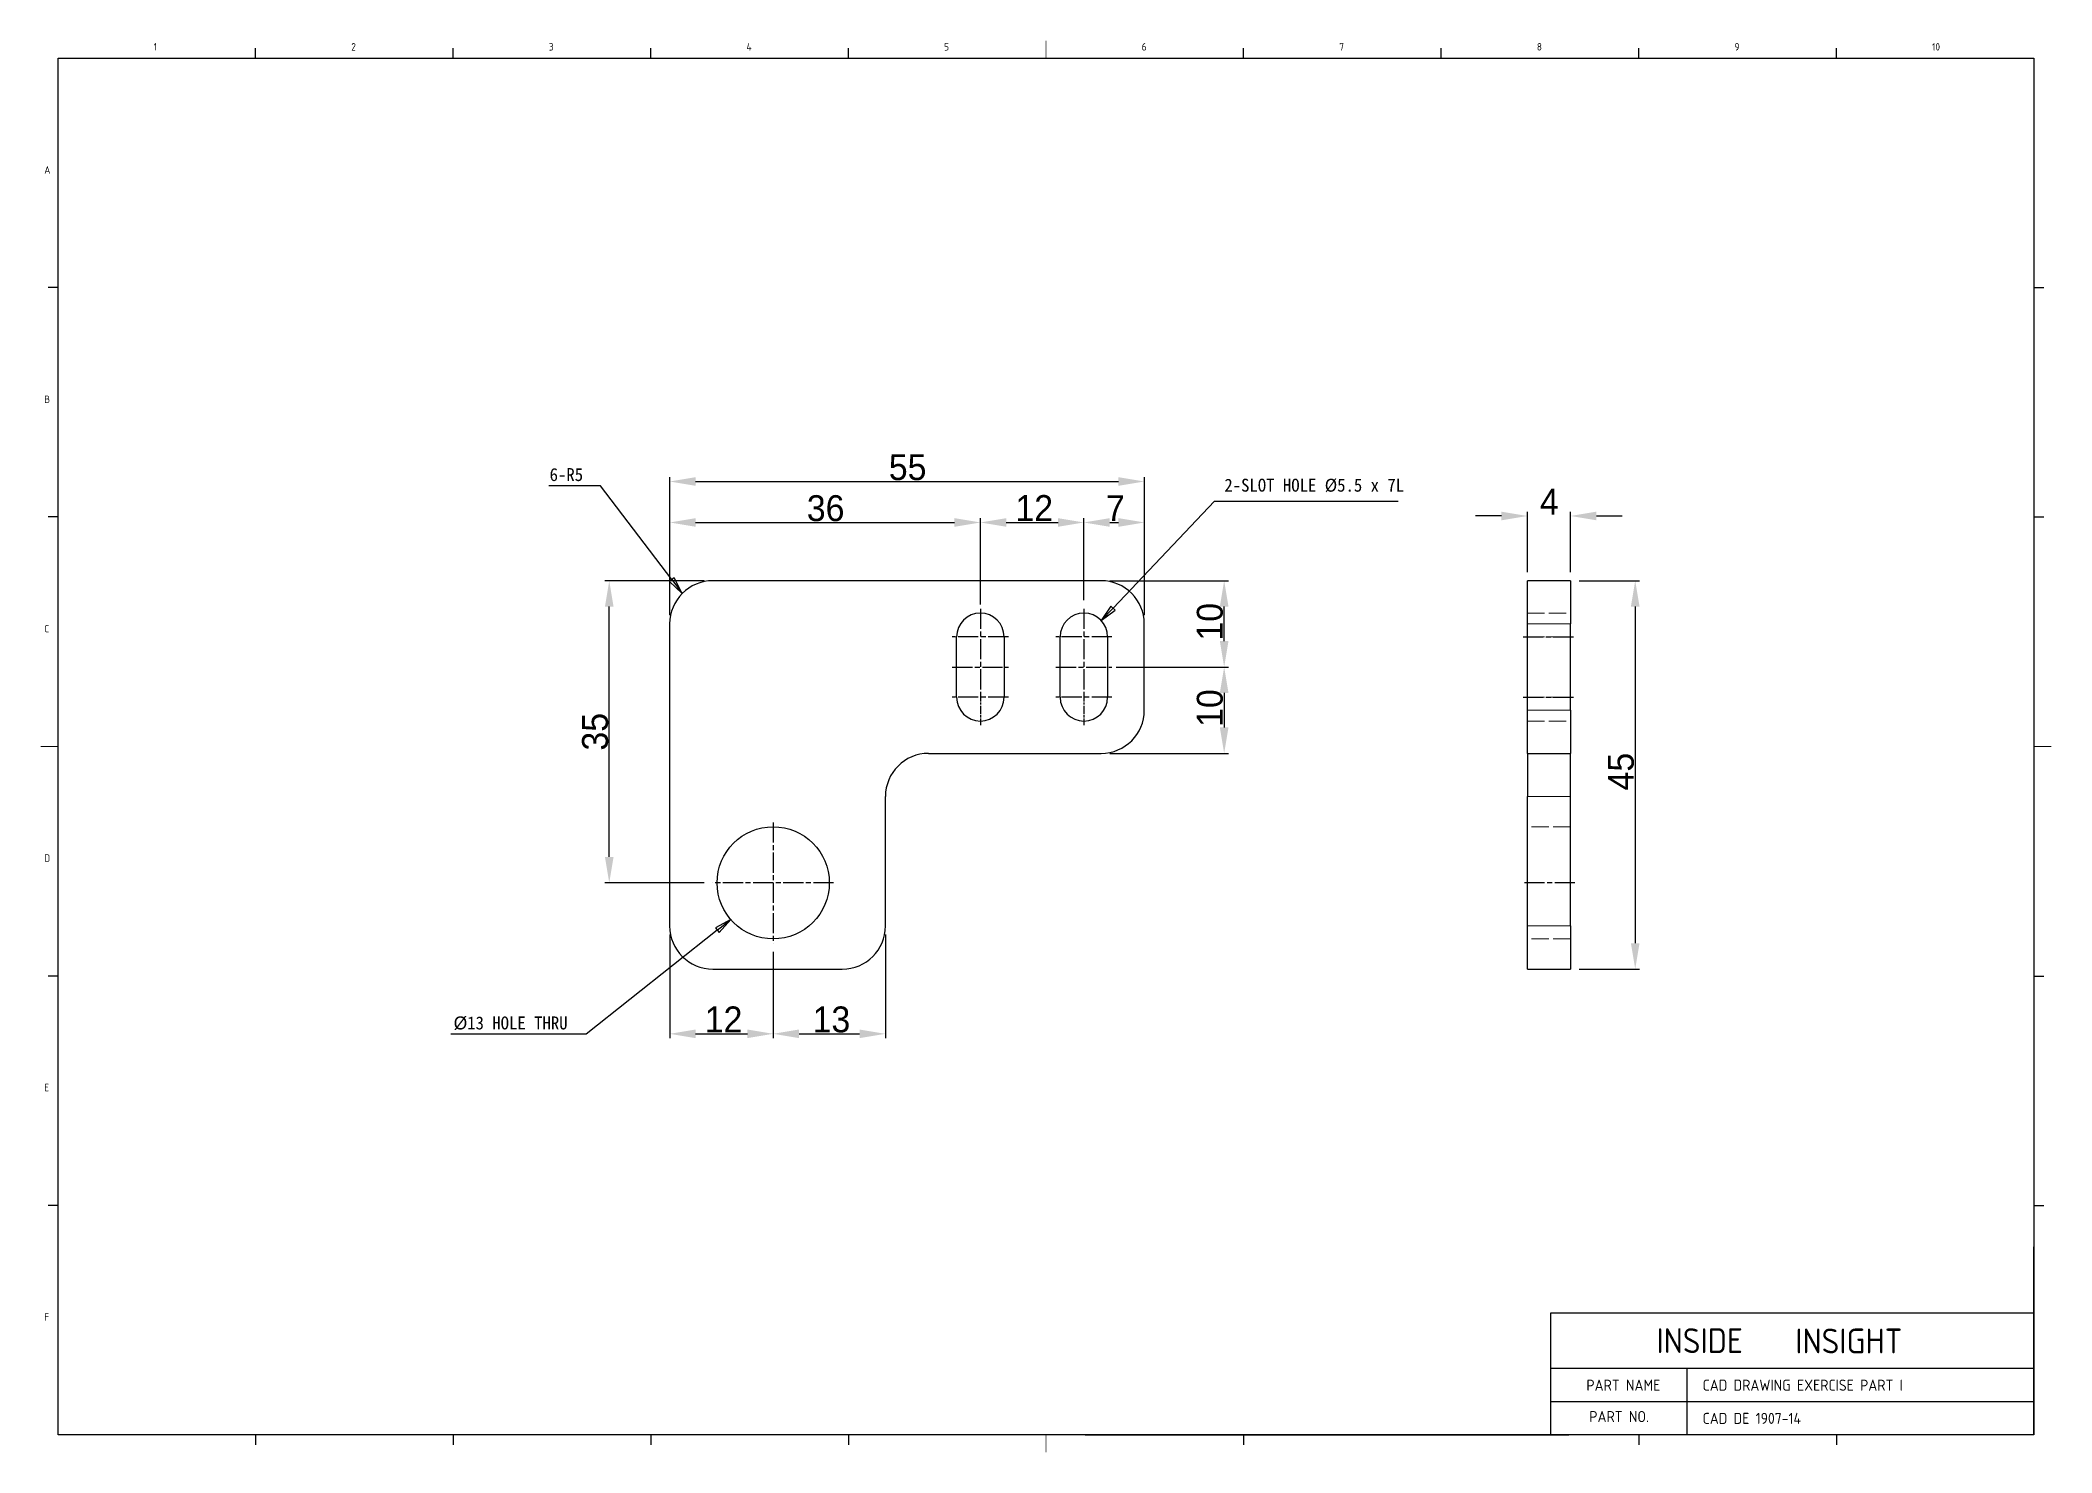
# Model space of a CAD drawing. Header units: inches. Extents: x 328 to 12229, y 132 to 477.
# Drawn here: x 5406.7 to 5639.8, y 136.9 to 300.6 of the extents above; entities that cross this region are included whole.
import ezdxf

# ---------------------------------------------------------------- set-up
doc = ezdxf.new("R2010")
doc.units = ezdxf.units.IN
doc.header["$MEASUREMENT"] = 0
for name, pattern in [('C2', [7.05, 6, -0.4, 0.25, -0.4]), ('CHAIN', [0.3543, 0.2362, -0.0295, 0.0591, -0.0295]), ('D2', [11.2, 8, -0.8, 0.4, -0.8, 0.4, -0.8]), ('DASHED', [0.2068, 0.1655, -0.0413])]:
    doc.linetypes.add(name, pattern=pattern)
doc.layers.add('1', color=1, linetype='C2')
doc.layers.add('3', color=3, linetype='D2')
for name, color, linetype, lineweight in [('2', 6, 'DASHED', 18), ('4', 7, 'Continuous', 9), ('7', 7, 'Continuous', 30), ('DIMENSION', 3, 'Continuous', 25)]:
    doc.layers.add(name, color=color, linetype=linetype, lineweight=lineweight)
doc.styles.add('A', font='GENISO', dxfattribs={"bigfont": 'WHGTXT'})
doc.styles.get("Standard").update_dxf_attribs({"font": 'gulim.ttc'})
doc.styles.add('주 문자 (MNL)_3', font='gulim.ttc')
doc.dimstyles.new('Copy of inside insight-1', dxfattribs={"dimscale": 100, "dimtxt": 3, "dimasz": 3, "dimexe": 0.5, "dimexo": 1, "dimgap": 0.09, "dimtad": 1, "dimdec": 0, "dimzin": 0, "dimdsep": 46, "dimtxsty": 'Standard', "dimcen": 0.09, "dimdle": 1, "dimclrd": 3, "dimclre": 3, "dimclrt": 2, "dimadec": 0, "dimazin": 0, "dimtfac": 1, "dimtdec": 0, "dimtofl": 0, "dimtmove": 0, "dimatfit": 3, "dimfxl": 0, "dimtolj": 1, "dimtzin": 0, "dimarcsym": 0})

msp = doc.modelspace()

# ---------------------------------------------------------------- texts
at = {"linetype": 'Continuous', "style": 'A'}
for s, height, p in [('1', 0.864, (5419.863639, 299.391928)), ('2', 0.864, (5442.759639, 299.391928)), ('3', 0.864, (5465.655639, 299.391928)), ('4', 0.864, (5488.551639, 299.391928)), ('5', 0.864, (5511.447639, 299.391928)), ('6', 0.864, (5534.343639, 299.391928)), ('7', 0.864, (5557.239639, 299.391928)), ('8', 0.864, (5580.135639, 299.391928)), ('9', 0.864, (5603.031639, 299.391928)), ('10', 0.864, (5625.927639, 299.391928)), ('A', 0.864, (5407.191639, 285.135928)), ('B', 0.864, (5407.191639, 258.553528)), ('C', 0.864, (5407.191639, 231.971128)), ('D', 0.864, (5407.191639, 205.388728)), ('E', 0.864, (5407.191639, 178.806328)), ('F', 0.864, (5407.191639, 152.223928)), ('INSIDE', 2.8758557, (5593.994115, 148.467199)), ('INSIGHT', 2.8758557, (5610.080068, 148.430705)), ('PART NAME', 1.28304, (5585.875917, 144.108088)), ('CAD DRAWING EXERCISE PART I', 1.28304, (5599.339917, 144.108088)), ('PART NO.', 1.28304, (5586.215023, 140.472808)), ('CAD DE 1907-14', 1.28304, (5599.339917, 140.258968))]:
    msp.add_text(s, height=height, dxfattribs=at).set_placement(p)
at = {"layer": 'DIMENSION', "char_height": 1.50000006, "style": '주 문자 (MNL)_3'}
for s, insert, width, attachment_point in [('\\f굴림체|b0|i0;6-R5', (5469.616306, 251.00971), 3.97927463, 3), ('\\f굴림체|b0|i0;2-SLOT HOLE Ø5.5 x 7L', (5543.92037, 249.780257), 29.15868408, 1)]:
    msp.add_mtext(s, dxfattribs=dict(at, insert=insert, width=width, attachment_point=attachment_point))
at = {"layer": 'DIMENSION', "insert": (5467.821774, 187.471553), "char_height": 1.50000006, "width": 13.75499602, "attachment_point": 3, "line_spacing_factor": 0.525, "style": '주 문자 (MNL)_3'}
msp.add_mtext('{\\fAIGDT|b0|i0|c1|p0;Ø\\f굴림체|b0|i0|c1|p0;13 HOLE THRU}', dxfattribs=at)

# ---------------------------------------------------------------- blocks, each defined once
blk = doc.blocks.new('*D288')
at = {"layer": 'Defpoints', "color": 0}
for p in [(5479.65, 197.96), (5491.65, 195.96), (5491.65, 185.46)]:
    blk.add_point(p, dxfattribs=at)
at = {"layer": 'DIMENSION', "color": 3, "lineweight": -2}
for p, q in [((5479.65, 196.96), (5479.65, 184.96)), ((5491.65, 194.96), (5491.65, 184.96)), ((5482.65, 185.46), (5488.65, 185.46))]:
    blk.add_line(p, q, dxfattribs=at)
at = {"layer": 'DIMENSION', "color": 3}
for points in [[(5482.65, 185.96), (5482.65, 184.96), (5479.65, 185.46)], [(5488.65, 184.96), (5488.65, 185.96), (5491.65, 185.46)]]:
    blk.add_solid(points, dxfattribs=at)
at = {"layer": 'DIMENSION', "color": 2, "insert": (5483.71, 188.63), "char_height": 3, "attachment_point": 1}
blk.add_mtext('\\A1;12', dxfattribs=at)
blk = doc.blocks.new('*D289')
at = {"layer": 'Defpoints', "color": 0}
for p in [(5515.65, 244.71), (5515.65, 234.21), (5479.65, 232.96)]:
    blk.add_point(p, dxfattribs=at)
at = {"layer": 'DIMENSION', "color": 3, "lineweight": -2}
for p, q in [((5479.65, 233.96), (5479.65, 245.21)), ((5515.65, 235.21), (5515.65, 245.21)), ((5482.65, 244.71), (5512.65, 244.71))]:
    blk.add_line(p, q, dxfattribs=at)
at = {"layer": 'DIMENSION', "color": 3}
for points in [[(5482.65, 245.21), (5482.65, 244.21), (5479.65, 244.71)], [(5512.65, 244.21), (5512.65, 245.21), (5515.65, 244.71)]]:
    blk.add_solid(points, dxfattribs=at)
at = {"layer": 'DIMENSION', "color": 2, "insert": (5495.54, 247.87), "char_height": 3, "attachment_point": 1}
blk.add_mtext('\\A1;36', dxfattribs=at)
blk = doc.blocks.new('*D290')
at = {"layer": 'Defpoints', "color": 0}
for p in [(5527.65, 244.71), (5515.65, 234.71), (5527.65, 234.71)]:
    blk.add_point(p, dxfattribs=at)
at = {"layer": 'DIMENSION', "color": 3, "lineweight": -2}
for p, q in [((5515.65, 235.71), (5515.65, 245.21)), ((5527.65, 235.71), (5527.65, 245.21)), ((5518.65, 244.71), (5524.65, 244.71))]:
    blk.add_line(p, q, dxfattribs=at)
at = {"layer": 'DIMENSION', "color": 3}
for points in [[(5518.65, 245.21), (5518.65, 244.21), (5515.65, 244.71)], [(5524.65, 244.21), (5524.65, 245.21), (5527.65, 244.71)]]:
    blk.add_solid(points, dxfattribs=at)
at = {"layer": 'DIMENSION', "color": 2, "insert": (5519.71, 247.88), "char_height": 3, "attachment_point": 1}
blk.add_mtext('\\A1;12', dxfattribs=at)
blk = doc.blocks.new('*D291')
at = {"layer": 'Defpoints', "color": 0}
for p in [(5534.65, 244.71), (5527.65, 234.71), (5534.65, 232.96)]:
    blk.add_point(p, dxfattribs=at)
at = {"layer": 'DIMENSION', "color": 3, "lineweight": -2}
for p, q in [((5527.65, 235.71), (5527.65, 245.21)), ((5534.65, 233.96), (5534.65, 245.21)), ((5530.65, 244.71), (5531.65, 244.71))]:
    blk.add_line(p, q, dxfattribs=at)
at = {"layer": 'DIMENSION', "color": 3}
for points in [[(5530.65, 245.21), (5530.65, 244.21), (5527.65, 244.71)], [(5531.65, 244.21), (5531.65, 245.21), (5534.65, 244.71)]]:
    blk.add_solid(points, dxfattribs=at)
at = {"layer": 'DIMENSION', "color": 2, "insert": (5530.21, 247.87), "char_height": 3, "attachment_point": 1}
blk.add_mtext('\\A1;7', dxfattribs=at)
blk = doc.blocks.new('*D292')
at = {"layer": 'Defpoints', "color": 0}
for p in [(5529.65, 237.96), (5543.9, 237.96), (5530.4, 227.96)]:
    blk.add_point(p, dxfattribs=at)
at = {"layer": 'DIMENSION', "color": 3, "lineweight": -2}
for p, q in [((5530.65, 237.96), (5544.4, 237.96)), ((5543.9, 230.96), (5543.9, 234.96)), ((5531.4, 227.96), (5544.4, 227.96))]:
    blk.add_line(p, q, dxfattribs=at)
at = {"layer": 'DIMENSION', "color": 3}
for points in [[(5544.4, 234.96), (5543.4, 234.96), (5543.9, 237.96)], [(5543.4, 230.96), (5544.4, 230.96), (5543.9, 227.96)]]:
    blk.add_solid(points, dxfattribs=at)
at = {"layer": 'DIMENSION', "color": 2, "insert": (5540.73, 231.02), "char_height": 3, "attachment_point": 1, "rotation": 90}
blk.add_mtext('\\A1;10', dxfattribs=at)
blk = doc.blocks.new('*D293')
at = {"layer": 'Defpoints', "color": 0}
for p in [(5530.9, 227.96), (5529.65, 217.96), (5543.9, 217.96)]:
    blk.add_point(p, dxfattribs=at)
at = {"layer": 'DIMENSION', "color": 3, "lineweight": -2}
for p, q in [((5531.9, 227.96), (5544.4, 227.96)), ((5543.9, 224.96), (5543.9, 220.96)), ((5530.65, 217.96), (5544.4, 217.96))]:
    blk.add_line(p, q, dxfattribs=at)
at = {"layer": 'DIMENSION', "color": 3}
for points in [[(5544.4, 224.96), (5543.4, 224.96), (5543.9, 227.96)], [(5543.4, 220.96), (5544.4, 220.96), (5543.9, 217.96)]]:
    blk.add_solid(points, dxfattribs=at)
at = {"layer": 'DIMENSION', "color": 2, "insert": (5540.73, 221.02), "char_height": 3, "attachment_point": 1, "rotation": 90}
blk.add_mtext('\\A1;10', dxfattribs=at)
blk = doc.blocks.new('*D295')
at = {"layer": 'Defpoints', "color": 0}
for p in [(5584.03, 237.96), (5584.03, 192.96), (5591.53, 192.96)]:
    blk.add_point(p, dxfattribs=at)
at = {"layer": 'DIMENSION', "color": 3, "lineweight": -2}
for p, q in [((5585.03, 237.96), (5592.03, 237.96)), ((5591.53, 234.96), (5591.53, 195.96)), ((5585.03, 192.96), (5592.03, 192.96))]:
    blk.add_line(p, q, dxfattribs=at)
at = {"layer": 'DIMENSION', "color": 3}
for points in [[(5592.03, 234.96), (5591.03, 234.96), (5591.53, 237.96)], [(5591.03, 195.96), (5592.03, 195.96), (5591.53, 192.96)]]:
    blk.add_solid(points, dxfattribs=at)
at = {"layer": 'DIMENSION', "color": 2, "insert": (5588.36, 213.66), "char_height": 3, "attachment_point": 1, "rotation": 90}
blk.add_mtext('\\A1;45', dxfattribs=at)
blk = doc.blocks.new('*D296')
at = {"layer": 'Defpoints', "color": 0}
for p in [(5579.03, 245.46), (5579.03, 237.96), (5584.03, 237.96)]:
    blk.add_point(p, dxfattribs=at)
at = {"layer": 'DIMENSION', "color": 3, "lineweight": -2}
for p, q in [((5576.03, 245.46), (5573.03, 245.46)), ((5579.03, 238.96), (5579.03, 245.96)), ((5584.03, 238.96), (5584.03, 245.96)), ((5587.03, 245.46), (5590.03, 245.46))]:
    blk.add_line(p, q, dxfattribs=at)
at = {"layer": 'DIMENSION', "color": 3}
for points in [[(5576.03, 244.96), (5576.03, 245.96), (5579.03, 245.46)], [(5587.03, 245.96), (5587.03, 244.96), (5584.03, 245.46)]]:
    blk.add_solid(points, dxfattribs=at)
at = {"layer": 'DIMENSION', "color": 2, "insert": (5580.48, 248.62), "char_height": 3, "attachment_point": 1}
blk.add_mtext('\\A1;4', dxfattribs=at)
blk = doc.blocks.new('*D297')
at = {"layer": 'Defpoints', "color": 0}
for p in [(5491.65, 195.96), (5504.65, 197.96), (5504.65, 185.46)]:
    blk.add_point(p, dxfattribs=at)
at = {"layer": 'DIMENSION', "color": 3, "lineweight": -2}
for p, q in [((5504.65, 196.96), (5504.65, 184.96)), ((5491.65, 194.96), (5491.65, 184.96)), ((5494.65, 185.46), (5501.65, 185.46))]:
    blk.add_line(p, q, dxfattribs=at)
at = {"layer": 'DIMENSION', "color": 3}
for points in [[(5494.65, 185.96), (5494.65, 184.96), (5491.65, 185.46)], [(5501.65, 184.96), (5501.65, 185.96), (5504.65, 185.46)]]:
    blk.add_solid(points, dxfattribs=at)
at = {"layer": 'DIMENSION', "color": 2, "insert": (5496.21, 188.63), "char_height": 3, "attachment_point": 1}
blk.add_mtext('\\A1;13', dxfattribs=at)
blk = doc.blocks.new('*D298')
at = {"layer": 'Defpoints', "color": 0}
for p in [(5534.65, 249.46), (5479.65, 232.96), (5534.65, 232.96)]:
    blk.add_point(p, dxfattribs=at)
at = {"layer": 'DIMENSION', "color": 3, "lineweight": -2}
for p, q in [((5479.65, 233.96), (5479.65, 249.96)), ((5482.65, 249.46), (5531.65, 249.46)), ((5534.65, 233.96), (5534.65, 249.96))]:
    blk.add_line(p, q, dxfattribs=at)
at = {"layer": 'DIMENSION', "color": 3}
for points in [[(5482.65, 249.96), (5482.65, 248.96), (5479.65, 249.46)], [(5531.65, 248.96), (5531.65, 249.96), (5534.65, 249.46)]]:
    blk.add_solid(points, dxfattribs=at)
at = {"layer": 'DIMENSION', "color": 2, "insert": (5505.04, 252.62), "char_height": 3, "attachment_point": 1}
blk.add_mtext('\\A1;55', dxfattribs=at)
blk = doc.blocks.new('Filled-1')
at = {"color": 0}
for p, q in [((0, 0), (-1, 0.17)), ((-1, 0.17), (-1, -0.17)), ((-1, 0), (0, 0)), ((-1, -0.17), (0, 0))]:
    blk.add_line(p, q, dxfattribs=at)
at = {"color": 0, "flags": 128}
blk.add_lwpolyline([(-1, -0.17), (0, 0), (-1, 0.17), (-1, -0.17)], dxfattribs=at)
at = {"color": 0}
blk.add_solid([(-1, -0.17), (0, 0), (-1, 0.17), (-1, -0.17)], dxfattribs=at)
blk = doc.blocks.new('*D301')
at = {"layer": 'Defpoints', "color": 0}
for p in [(5472.65, 237.96), (5484.65, 237.96), (5484.65, 202.96)]:
    blk.add_point(p, dxfattribs=at)
at = {"layer": 'DIMENSION', "color": 3, "lineweight": -2}
for p, q in [((5483.65, 237.96), (5472.15, 237.96)), ((5472.65, 205.96), (5472.65, 234.96)), ((5483.65, 202.96), (5472.15, 202.96))]:
    blk.add_line(p, q, dxfattribs=at)
at = {"layer": 'DIMENSION', "color": 3}
for points in [[(5473.15, 234.96), (5472.15, 234.96), (5472.65, 237.96)], [(5472.15, 205.96), (5473.15, 205.96), (5472.65, 202.96)]]:
    blk.add_solid(points, dxfattribs=at)
at = {"layer": 'DIMENSION', "color": 2, "insert": (5471.02, 220.46), "char_height": 3, "attachment_point": 5, "rotation": 90}
blk.add_mtext('\\A1;35', dxfattribs=at)

# ---------------------------------------------------------------- dimensions: what is measured, and where the dimension line sits
at = {"layer": 'DIMENSION'}
for base, p1, p2, angle, picture, middle in [((5534.648628, 249.456149), (5479.648628, 232.956149), (5534.648628, 232.956149), 180, '*D298', (5507.148628, 249.456149)), ((5515.648628, 244.706149), (5479.648628, 232.956149), (5515.648628, 234.206149), 180, '*D289', (5497.648628, 244.706149)), ((5527.648628, 244.706149), (5515.648628, 234.706149), (5527.648628, 234.706149), 180, '*D290', (5521.648628, 244.706149)), ((5534.648628, 244.706149), (5527.648628, 234.706149), (5534.648628, 232.956149), 180, '*D291', (5531.148628, 244.706149)), ((5543.898628, 237.956149), (5530.398628, 227.956149), (5529.648628, 237.956149), 90, '*D292', (5543.898628, 232.956149)), ((5591.529696, 192.956149), (5584.029696, 237.956149), (5584.029696, 192.956149), 90, '*D295', (5591.529696, 215.804521)), ((5543.898628, 217.956149), (5530.898628, 227.956149), (5529.648628, 217.956149), 270, '*D293', (5543.898628, 222.956149)), ((5491.648628, 185.462276), (5479.648628, 197.956149), (5491.648628, 195.956149), 180, '*D288', (5485.648628, 185.462276)), ((5504.648628, 185.462276), (5491.648628, 195.956149), (5504.648628, 197.956149), 180, '*D297', (5498.148628, 185.462276))]:
    dim = msp.add_linear_dim(base=base, p1=p1, p2=p2, angle=angle, dimstyle='Copy of inside insight-1', override={"dimscale": 1, "dimsah": 1}, dxfattribs=at)
    dim.commit()
    dim.dimension.update_dxf_attribs({"geometry": picture, "text_midpoint": middle, "dimtype": 160})
dim = msp.add_linear_dim(base=(5579.029696, 245.456149), p1=(5584.029696, 237.956149), p2=(5579.029696, 237.956149), angle=180, text='4', dimstyle='Copy of inside insight-1', override={"dimscale": 1, "dimsah": 1}, dxfattribs=at)
dim.commit()
dim.dimension.update_dxf_attribs({"geometry": '*D296', "text_midpoint": (5581.529696, 245.456149), "dimtype": 160})
dim = msp.add_linear_dim(base=(5472.648628, 237.956149), p1=(5484.648628, 202.956149), p2=(5484.648628, 237.956149), angle=90, dimstyle='Copy of inside insight-1', override={"dimscale": 1, "dimlfac": 1, "dimtxsty": 'Standard', "dimsah": 1, "dimtmove": 1, "dimtolj": 1}, dxfattribs=at)
dim.commit()
dim.dimension.update_dxf_attribs({"geometry": '*D301', "text_midpoint": (5471.021128, 220.456149)})

# ---------------------------------------------------------------- linework, layer by layer
at = {"linetype": 'Continuous'}
for p, q in [((5408.775639, 298.527928), (5637.735639, 298.527928)), ((5408.775639, 138.975928), (5408.775639, 298.527928)), ((5637.735639, 298.527928), (5637.735639, 138.975928)), ((5637.735639, 138.975928), (5408.775639, 138.975928))]:
    msp.add_line(p, q, dxfattribs=at)
at = {"layer": '1', "linetype": 'CHAIN', "ltscale": 9.878633}
for p, q in [((5515.648628, 234.706149), (5515.648628, 224.310922)), ((5527.648628, 234.706149), (5527.648628, 224.773947)), ((5518.898628, 231.456149), (5512.398628, 231.456149)), ((5530.898628, 231.456149), (5524.398628, 231.456149)), ((5578.529696, 231.456149), (5584.529696, 231.456149)), ((5512.398628, 227.956149), (5518.898628, 227.956149)), ((5524.398628, 227.956149), (5530.898628, 227.956149)), ((5518.898628, 224.456149), (5512.398628, 224.456149)), ((5530.898628, 224.456149), (5524.398628, 224.456149)), ((5578.529696, 224.456149), (5584.529696, 224.456149)), ((5491.648628, 209.956149), (5491.648628, 195.956149)), ((5498.648628, 202.956149), (5484.648628, 202.956149)), ((5584.529696, 202.956149), (5578.529696, 202.956149))]:
    msp.add_line(p, q, dxfattribs=at)
at = {"layer": '1', "linetype": 'CHAIN', "ltscale": 4.166978}
for p, q in [((5515.648628, 224.956149), (5515.648628, 221.206149)), ((5527.648628, 224.956149), (5527.648628, 221.206149))]:
    msp.add_line(p, q, dxfattribs=at)
at = {"layer": '2', "ltscale": 12.088975}
for p, q in [((5579.029696, 234.206149), (5584.029696, 234.206149)), ((5579.029696, 231.456149), (5584.029696, 231.456149)), ((5579.029696, 224.456149), (5584.029696, 224.456149)), ((5579.029696, 221.706149), (5584.029696, 221.706149)), ((5584.029696, 209.456149), (5579.029696, 209.456149)), ((5584.029696, 196.456149), (5579.029696, 196.456149))]:
    msp.add_line(p, q, dxfattribs=at)
at = {"layer": '3', "color": 3, "linetype": 'Continuous'}
for p, q in [((5431.671639, 298.527928), (5431.671639, 299.679928)), ((5454.567639, 298.527928), (5454.567639, 299.679928)), ((5500.359639, 298.527928), (5500.359639, 299.679928)), ((5546.151639, 298.527928), (5546.151639, 299.679928)), ((5569.047639, 298.527928), (5569.047639, 299.679928)), ((5591.943639, 298.527928), (5591.943639, 299.679928)), ((5614.839639, 298.527928), (5614.839639, 299.679928)), ((5408.775639, 271.945528), (5407.623639, 271.945528)), ((5637.735639, 271.945528), (5638.887639, 271.945528)), ((5408.775639, 245.363128), (5407.623639, 245.363128)), ((5637.735639, 245.363128), (5638.887639, 245.363128)), ((5408.775639, 192.140728), (5407.623639, 192.140728)), ((5637.735639, 192.140728), (5638.887639, 192.140728)), ((5408.775639, 165.558328), (5407.623639, 165.558328)), ((5637.735639, 165.558328), (5638.887639, 165.558328)), ((5637.735639, 138.975928), (5637.735639, 160.787608)), ((5637.735639, 153.089368), (5581.709559, 153.089368)), ((5581.709559, 153.089368), (5581.709559, 138.975928)), ((5637.735639, 146.674168), (5581.709559, 146.674168)), ((5597.533719, 138.975928), (5597.533719, 146.674168)), ((5637.735639, 142.825048), (5581.709559, 142.825048)), ((5431.671639, 138.975928), (5431.671639, 137.823928)), ((5454.567639, 138.975928), (5454.567639, 137.823928)), ((5477.463639, 138.975928), (5477.463639, 137.823928)), ((5500.359639, 138.975928), (5500.359639, 137.823928)), ((5527.800021, 138.975928), (5583.826101, 138.975928)), ((5546.151639, 138.975928), (5546.151639, 137.823928)), ((5591.943639, 138.975928), (5591.943639, 137.823928)), ((5614.839639, 138.975928), (5614.839639, 137.823928))]:
    msp.add_line(p, q, dxfattribs=at)
at = {"layer": '3', "linetype": 'Continuous'}
msp.add_line((5477.463639, 298.527928), (5477.463639, 299.679928), dxfattribs=at)
at = {"layer": '3', "color": 3, "linetype": 'Continuous', "const_width": 0.0864}
for points in [[(5523.255639, 298.527928), (5523.255639, 300.543928)], [(5408.775639, 218.751928), (5406.759639, 218.751928)], [(5637.735639, 218.751928), (5639.751639, 218.751928)], [(5523.255639, 138.975928), (5523.255639, 136.959928)]]:
    msp.add_lwpolyline(points, dxfattribs=at)
at = {"layer": '4'}
for p, q in [((5579.029696, 232.956149), (5584.029696, 232.956149)), ((5584.029696, 222.956149), (5579.029696, 222.956149)), ((5579.029696, 212.956149), (5584.029696, 212.956149)), ((5584.029696, 197.956149), (5579.029696, 197.956149))]:
    msp.add_line(p, q, dxfattribs=at)
at = {"layer": '7'}
for p, q in [((5529.648628, 237.956149), (5484.648628, 237.956149)), ((5579.029696, 232.956149), (5579.029696, 237.956149)), ((5584.029696, 237.956149), (5579.029696, 237.956149)), ((5584.029696, 237.956149), (5584.029696, 232.956149)), ((5479.648628, 232.956149), (5479.648628, 197.956149)), ((5512.898628, 224.456149), (5512.898628, 231.456149)), ((5518.398628, 231.456149), (5518.398628, 224.456149)), ((5524.898628, 224.456149), (5524.898628, 231.456149)), ((5530.398628, 231.456149), (5530.398628, 224.456149)), ((5534.648628, 222.956149), (5534.648628, 232.956149)), ((5579.029696, 222.956149), (5579.029696, 232.956149)), ((5584.029696, 222.956149), (5584.029696, 232.956149)), ((5579.029696, 217.956149), (5579.029696, 222.956149)), ((5584.029696, 222.956149), (5584.029696, 217.956149)), ((5509.648628, 217.956149), (5529.648628, 217.956149)), ((5579.029696, 217.956149), (5584.029696, 217.956149)), ((5579.029696, 217.956149), (5579.029696, 212.956149)), ((5584.029696, 212.956149), (5584.029696, 217.956149)), ((5504.648628, 197.956149), (5504.648628, 212.956149)), ((5579.029696, 197.956149), (5579.029696, 212.956149)), ((5584.029696, 197.956149), (5584.029696, 212.956149)), ((5579.029696, 192.956149), (5579.029696, 197.956149)), ((5584.029696, 197.956149), (5584.029696, 192.956149)), ((5484.648628, 192.956149), (5499.648628, 192.956149)), ((5579.029696, 192.956149), (5584.029696, 192.956149))]:
    msp.add_line(p, q, dxfattribs=at)
msp.add_circle((5491.648628, 202.956149), 6.5, dxfattribs=at)
for centre, radius, start, end in [((5484.648628, 232.956149), 5, 90, 180), ((5529.648628, 232.956149), 5, 0, 90), ((5515.648628, 231.456149), 2.75, 0, 180), ((5527.648628, 231.456149), 2.75, 0, 180), ((5515.648628, 224.456149), 2.75, 180, 0), ((5527.648628, 224.456149), 2.75, 180, 0), ((5529.648628, 222.956149), 5, 270, 0), ((5509.648628, 212.956149), 5, 90, 180), ((5484.648628, 197.956149), 5, 180, 270), ((5499.648628, 197.956149), 5, 270, 0)]:
    msp.add_arc(centre, radius, start, end, dxfattribs=at)
at = {"layer": 'DIMENSION'}
for p, q in [((5471.616306, 248.97067), (5465.661351, 248.97067)), ((5479.901897, 238.083223), (5471.616306, 248.97067)), ((5531.02713, 234.792615), (5542.79269, 247.166347)), ((5542.79269, 247.166347), (5564.047946, 247.166347)), ((5485.155983, 197.472101), (5469.96716, 185.418708)), ((5469.96716, 185.418708), (5454.285479, 185.418708))]:
    msp.add_line(p, q, dxfattribs=at)

# ---------------------------------------------------------------- block references
at = {"layer": 'DIMENSION', "xscale": 2, "yscale": 2, "zscale": 2}
for p, rotation in [((5481.113094, 236.491683), 307.271946239725), ((5529.648984, 233.343231), 226.4432210013411), ((5486.722622, 198.71534), 38.43446064446723)]:
    msp.add_blockref('Filled-1', p, dxfattribs=dict(at, rotation=rotation))

msp.set_redraw_order([(e.dxf.handle, doc.entitydb.next_handle()) for e in msp.query("TEXT MTEXT ATTDEF DIMENSION ARC_DIMENSION")])  # texts and dimensions are drawn at this point

doc.saveas('drawing.dxf')
